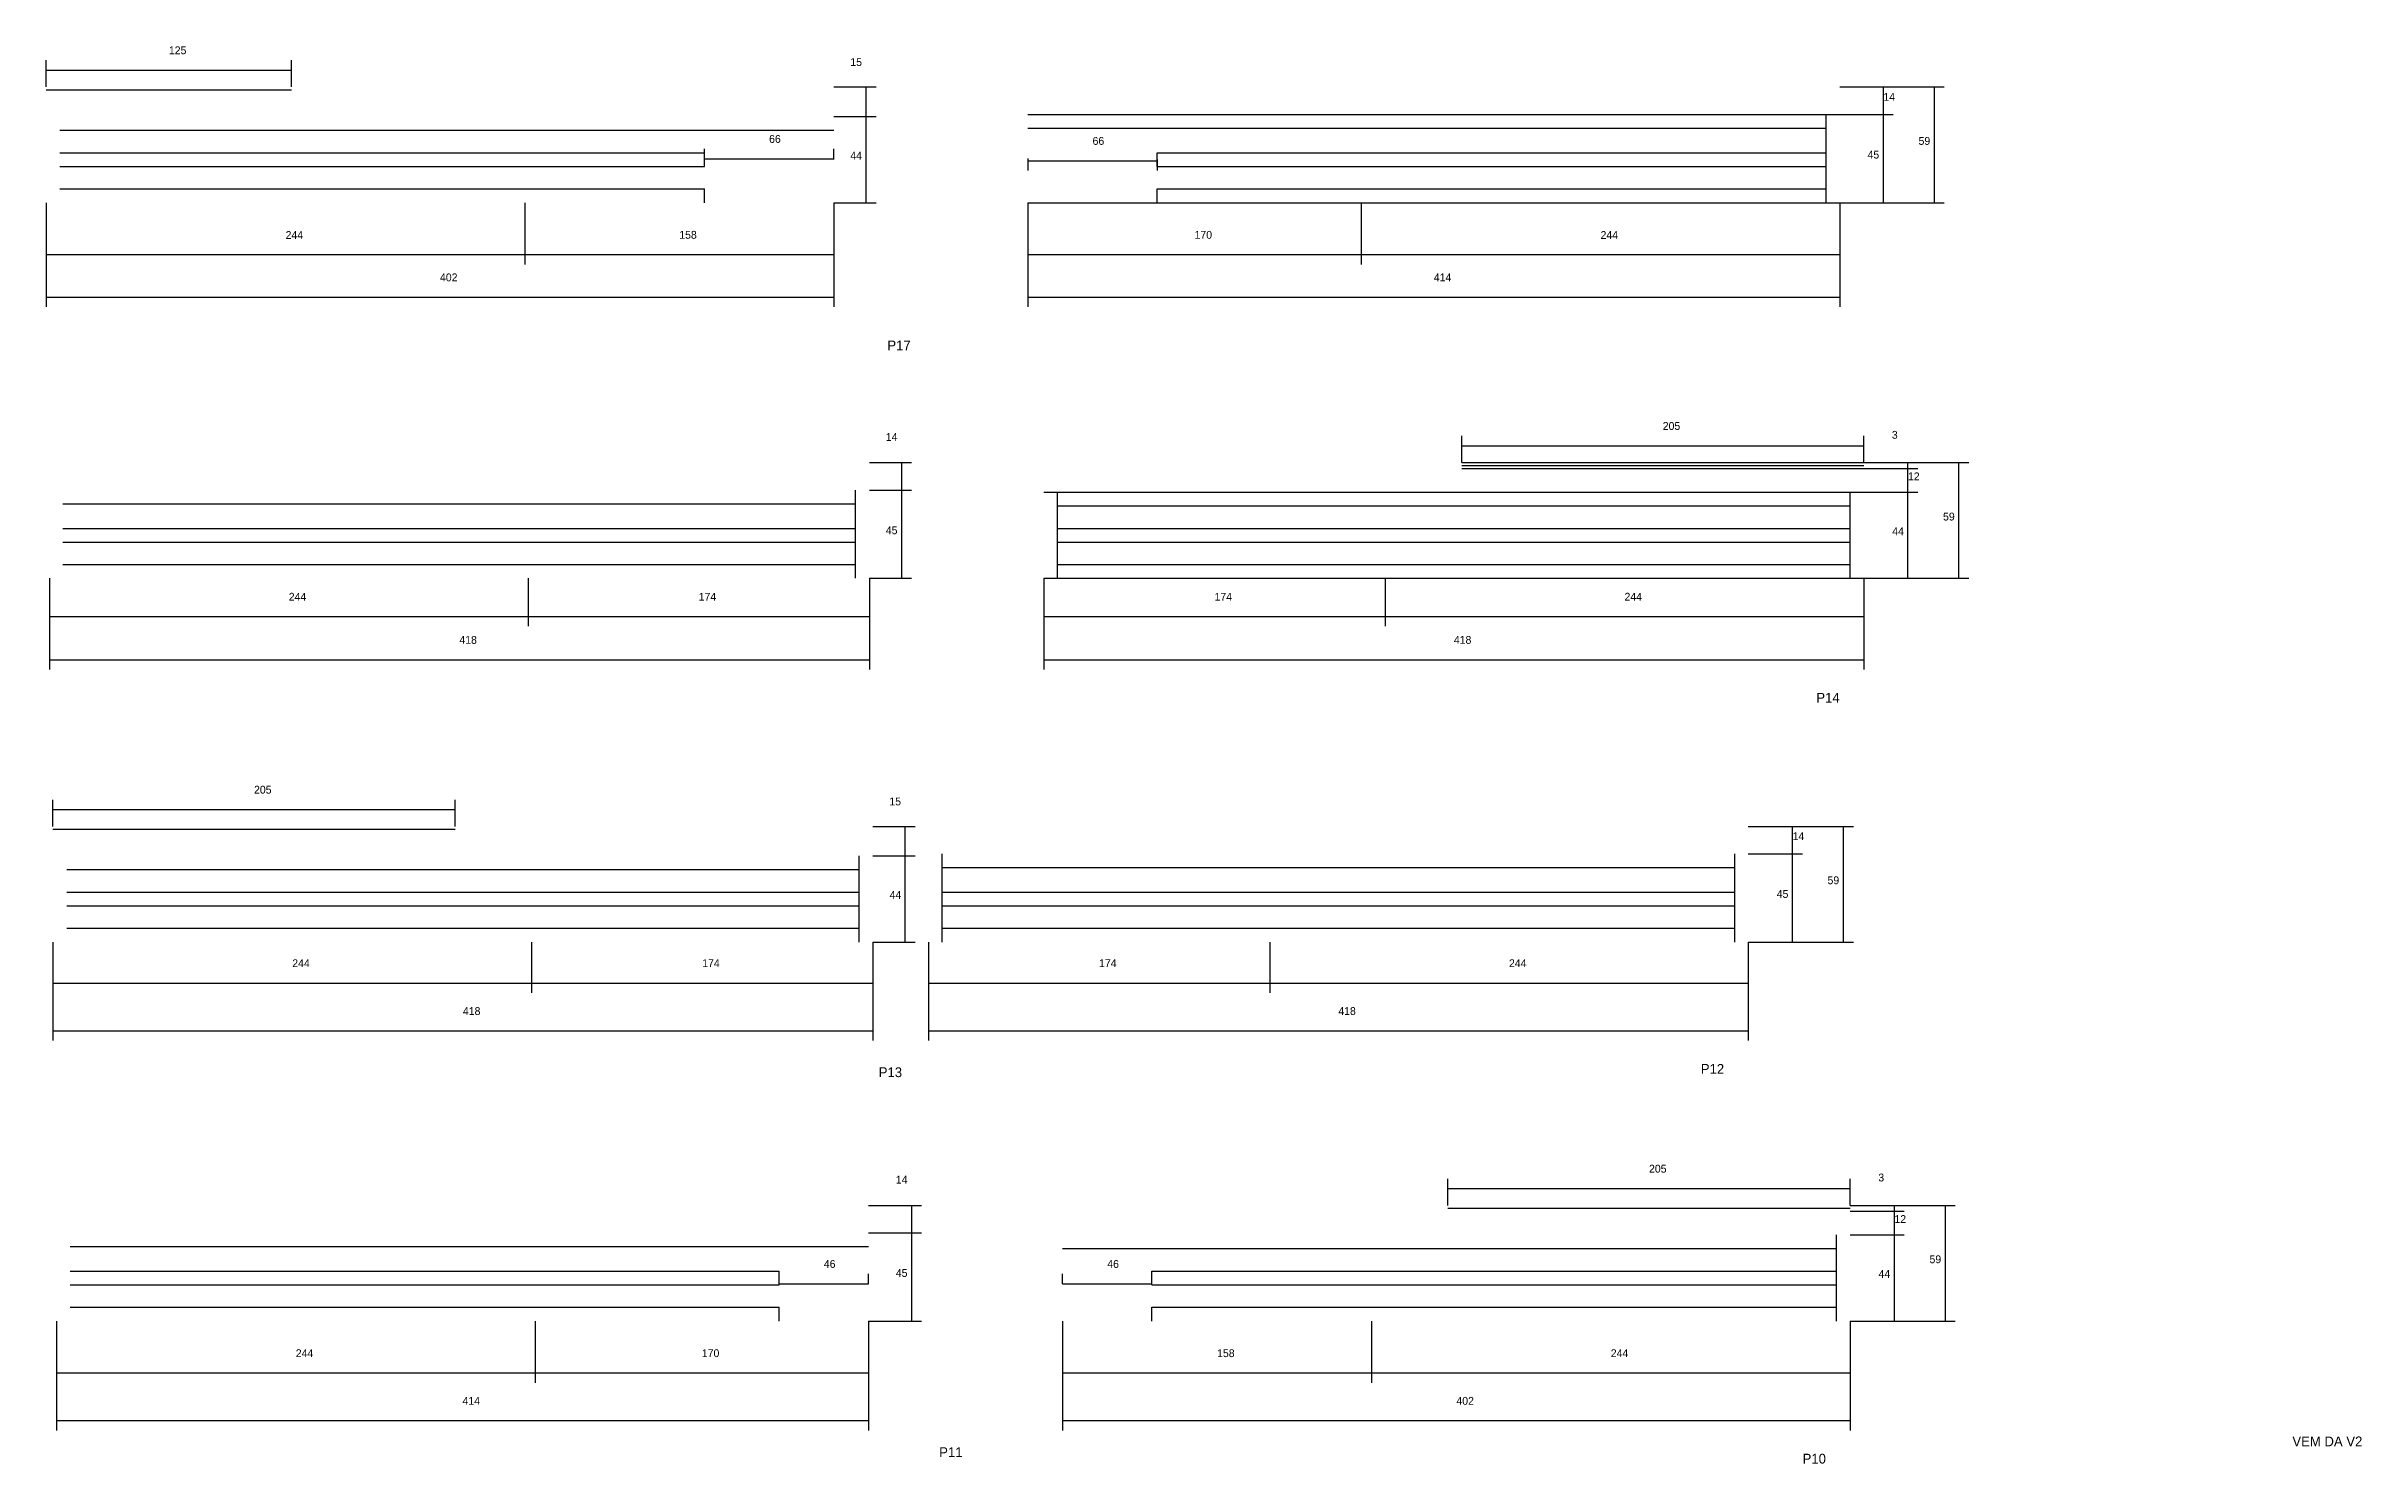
# Model space of a CAD drawing. Header units: metres. Extents: x 5218 to 8032, y 5783 to 7146.
# Drawn here: x 5218 to 6398, y 6417 to 7140 of the extents above; entities that cross this region are included whole.
import ezdxf

# ---------------------------------------------------------------- set-up
doc = ezdxf.new("R2010")
doc.units = ezdxf.units.M
for name, color, linetype in [('COTA', 4, 'Continuous'), ('Cota Seção (2x)', 4, 'Continuous'), ('NOMENCLATURA', 7, 'Continuous'), ('Painéis', 200, 'Continuous'), ('SARR_2.2x7', 40, 'Continuous'), ('SARR_EDITAR', 141, 'Continuous'), ('Texto Seção', 7, 'Continuous')]:
    doc.layers.add(name, color=color, linetype=linetype)

msp = doc.modelspace()

# ---------------------------------------------------------------- texts
at = {"layer": 'COTA'}
for s, p in [('125', (5280, 7136.3)), ('15', (5627.4, 7130.3)), ('14', (6154.1, 7112.6)), ('44', (5627.4, 7082.6)), ('45', (6146, 7083.1)), ('59', (6172, 7090.1)), ('244', (5339.5, 7042.1)), ('158', (5540.2, 7042.2)), ('170', (5802.9, 7042.2)), ('244', (6009.9, 7042.1)), ('402', (5418.2, 7020.5)), ('414', (5924.9, 7020.5)), ('14', (5645.5, 6939.1)), ('205', (6041.6, 6944.7)), ('3', (6158.4, 6940.2)), ('12', (6166.6, 6919)), ('45', (5645.5, 6891.5)), ('44', (6158.6, 6891)), ('59', (6184.5, 6898.5)), ('244', (5341.1, 6857.6)), ('174', (5550.1, 6857.6)), ('174', (5813.1, 6857.6)), ('244', (6022.1, 6857.6)), ('418', (5428.1, 6835.6)), ('418', (5935.1, 6835.6)), ('205', (5323.4, 6759.2)), ('15', (5647.3, 6753.2)), ('14', (6107.8, 6735.5)), ('59', (6125.6, 6713)), ('44', (5647.4, 6705.5)), ('45', (6099.7, 6706)), ('244', (5342.9, 6670.7)), ('174', (5551.9, 6670.7)), ('174', (5754.2, 6670.7)), ('244', (5963.2, 6670.7)), ('418', (5429.9, 6646.3)), ('418', (5876.2, 6646.3)), ('14', (5650.6, 6560.3)), ('205', (6034.6, 6565.9)), ('3', (6151.5, 6561.4)), ('12', (6159.7, 6540.2)), ('46', (5613.9, 6517.3)), ('45', (5650.6, 6512.7)), ('46', (5758.4, 6517.3)), ('44', (6151.6, 6512.2)), ('59', (6177.6, 6519.7)), ('244', (5344.7, 6471.8)), ('170', (5551.7, 6471.8)), ('158', (5814.4, 6471.8)), ('244', (6015.1, 6471.8)), ('414', (5429.7, 6447.5)), ('402', (5936.4, 6447.5))]:
    msp.add_text(s, height=4, dxfattribs=at).set_placement(p)
at = {"layer": 'Cota Seção (2x)'}
for p in [(5586, 7091.1), (5750.9, 7090.1)]:
    msp.add_text('66', height=4, dxfattribs=at).set_placement(p)
at = {"layer": 'NOMENCLATURA'}
for s, p in [('P17', (5646.3, 6985.3)), ('P14', (6119.9, 6805.6)), ('P13', (5641.9, 6614.6)), ('P12', (6061, 6616.3)), ('P11', (5672.7, 6420.8)), ('P10', (6112.9, 6417.5))]:
    msp.add_text(s, height=5, dxfattribs=at).set_placement(p)
at = {"layer": 'Texto Seção'}
msp.add_text('VEM DA V2', height=5, dxfattribs=at).set_placement((6362.6, 6426.3))

# ---------------------------------------------------------------- linework, layer by layer
at = {"layer": 'COTA'}
for p, q in [((5217.5, 7119.6), (5217.5, 7133.2)), ((5342.5, 7119.6), (5342.5, 7133.2)), ((5217.5, 7128.2), (5342.5, 7128.2)), ((5619, 7119.6), (5640.5, 7119.6)), ((5635.5, 7104.6), (5635.5, 7119.6)), ((6131.9, 7119.6), (6159.1, 7119.6)), ((6131.9, 7119.6), (6185.1, 7119.6)), ((6154.1, 7105.6), (6154.1, 7119.6)), ((6180.1, 7060.6), (6180.1, 7119.6)), ((5619, 7104.6), (5640.5, 7104.6)), ((5619, 7104.6), (5640.5, 7104.6)), ((5635.5, 7060.6), (5635.5, 7104.6)), ((6131.9, 7105.6), (6159.1, 7105.6)), ((6131.9, 7105.6), (6159.1, 7105.6)), ((6154.1, 7060.6), (6154.1, 7105.6)), ((5217.5, 7060.6), (5217.5, 7029.1)), ((5217.5, 7060.6), (5217.5, 7007.4)), ((5461.5, 7060.6), (5461.5, 7029.1)), ((5461.5, 7060.6), (5461.5, 7029.1)), ((5619, 7060.6), (5619, 7029.1)), ((5619, 7060.6), (5619, 7007.4)), ((5619, 7060.6), (5640.5, 7060.6)), ((5717.9, 7060.6), (5717.9, 7029.1)), ((5717.9, 7060.6), (5717.9, 7007.4)), ((5887.9, 7060.6), (5887.9, 7029.1)), ((5887.9, 7060.6), (5887.9, 7029.1)), ((6131.9, 7060.6), (6131.9, 7029.1)), ((6131.9, 7060.6), (6131.9, 7007.4)), ((6131.9, 7060.6), (6159.1, 7060.6)), ((6131.9, 7060.6), (6185.1, 7060.6)), ((5217.5, 7034.1), (5461.5, 7034.1)), ((5461.5, 7034.1), (5619, 7034.1)), ((5717.9, 7034.1), (5887.9, 7034.1)), ((5887.9, 7034.1), (6131.9, 7034.1)), ((5217.5, 7012.4), (5619, 7012.4)), ((5717.9, 7012.4), (6131.9, 7012.4)), ((5939.1, 6928), (5939.1, 6941.6)), ((6144.1, 6928), (6144.1, 6941.6)), ((5939.1, 6936.6), (6144.1, 6936.6)), ((5637.1, 6928), (5658.6, 6928)), ((5653.6, 6914), (5653.6, 6928)), ((6144.1, 6928), (6171.6, 6928)), ((6144.1, 6928), (6197.6, 6928)), ((6144.1, 6925), (6171.6, 6925)), ((6144.1, 6925), (6171.6, 6925)), ((6166.6, 6925), (6166.6, 6928)), ((6166.6, 6913), (6166.6, 6925)), ((6192.6, 6869), (6192.6, 6928)), ((5637.1, 6914), (5658.6, 6914)), ((5637.1, 6914), (5658.6, 6914)), ((5653.6, 6869), (5653.6, 6914)), ((6144.1, 6913), (6171.6, 6913)), ((6144.1, 6913), (6171.6, 6913)), ((6166.6, 6869), (6166.6, 6913)), ((5219.1, 6869), (5219.1, 6844.6)), ((5219.1, 6869), (5219.1, 6822.5)), ((5463.1, 6869), (5463.1, 6844.6)), ((5463.1, 6869), (5463.1, 6844.6)), ((5637.1, 6869), (5637.1, 6844.6)), ((5637.1, 6869), (5637.1, 6822.5)), ((5637.1, 6869), (5658.6, 6869)), ((5726.1, 6869), (5726.1, 6844.6)), ((5726.1, 6869), (5726.1, 6822.5)), ((5900.1, 6869), (5900.1, 6844.6)), ((5900.1, 6869), (5900.1, 6844.6)), ((6144.1, 6869), (6144.1, 6844.6)), ((6144.1, 6869), (6144.1, 6822.5)), ((6144.1, 6869), (6171.6, 6869)), ((6144.1, 6869), (6197.6, 6869)), ((5219.1, 6849.6), (5463.1, 6849.6)), ((5463.1, 6849.6), (5637.1, 6849.6)), ((5726.1, 6849.6), (5900.1, 6849.6)), ((5900.1, 6849.6), (6144.1, 6849.6)), ((5219.1, 6827.5), (5637.1, 6827.5)), ((5726.1, 6827.5), (6144.1, 6827.5)), ((5220.9, 6742.5), (5220.9, 6756.1)), ((5425.9, 6742.5), (5425.9, 6756.1)), ((5220.9, 6751.1), (5425.9, 6751.1)), ((5638.9, 6742.5), (5660.4, 6742.5)), ((5655.4, 6727.5), (5655.4, 6742.5)), ((6085.2, 6742.5), (6112.8, 6742.5)), ((6085.2, 6742.5), (6138.8, 6742.5)), ((6107.8, 6728.5), (6107.8, 6742.5)), ((6133.8, 6683.5), (6133.8, 6742.5)), ((6085.2, 6728.5), (6112.8, 6728.5)), ((6085.2, 6728.5), (6112.8, 6728.5)), ((6107.8, 6683.5), (6107.8, 6728.5)), ((5638.9, 6727.5), (5660.4, 6727.5)), ((5638.9, 6727.5), (5660.4, 6727.5)), ((5655.4, 6683.5), (5655.4, 6727.5)), ((5220.9, 6683.5), (5220.9, 6657.6)), ((5220.9, 6683.5), (5220.9, 6633.2)), ((5464.9, 6683.5), (5464.9, 6657.6)), ((5464.9, 6683.5), (5464.9, 6657.6)), ((5638.9, 6683.5), (5638.9, 6657.6)), ((5638.9, 6683.5), (5638.9, 6633.2)), ((5638.9, 6683.5), (5660.4, 6683.5)), ((5667.2, 6683.5), (5667.2, 6657.6)), ((5667.2, 6683.5), (5667.2, 6633.2)), ((5841.2, 6683.5), (5841.2, 6657.6)), ((5841.2, 6683.5), (5841.2, 6657.6)), ((6085.2, 6683.5), (6085.2, 6657.6)), ((6085.2, 6683.5), (6085.2, 6633.2)), ((6085.2, 6683.5), (6112.8, 6683.5)), ((6085.2, 6683.5), (6138.8, 6683.5)), ((5220.9, 6662.6), (5464.9, 6662.6)), ((5464.9, 6662.6), (5638.9, 6662.6)), ((5667.2, 6662.6), (5841.2, 6662.6)), ((5841.2, 6662.6), (6085.2, 6662.6)), ((5220.9, 6638.2), (5638.9, 6638.2)), ((5667.2, 6638.2), (6085.2, 6638.2)), ((5932.1, 6549.2), (5932.1, 6562.8)), ((5932.1, 6557.8), (6137.1, 6557.8)), ((6137.1, 6549.2), (6137.1, 6562.8)), ((5636.7, 6549.2), (5663.7, 6549.2)), ((5658.7, 6535.2), (5658.7, 6549.2)), ((6137.1, 6549.2), (6164.7, 6549.2)), ((6137.1, 6549.2), (6190.7, 6549.2)), ((6137.1, 6546.2), (6164.7, 6546.2)), ((6137.1, 6546.2), (6164.7, 6546.2)), ((6159.7, 6546.2), (6159.7, 6549.2)), ((6159.7, 6534.2), (6159.7, 6546.2)), ((6185.7, 6490.2), (6185.7, 6549.2)), ((5636.7, 6535.2), (5663.7, 6535.2)), ((5636.7, 6535.2), (5663.7, 6535.2)), ((5658.7, 6490.2), (5658.7, 6535.2)), ((6137.1, 6534.2), (6164.7, 6534.2)), ((6137.1, 6534.2), (6164.7, 6534.2)), ((6159.7, 6490.2), (6159.7, 6534.2)), ((5591.2, 6509.2), (5591.2, 6514.2)), ((5591.2, 6509.2), (5636.7, 6509.2)), ((5636.7, 6509.2), (5636.7, 6514.2)), ((5735.6, 6509.2), (5735.6, 6514.2)), ((5735.6, 6509.2), (5781.1, 6509.2)), ((5781.1, 6509.2), (5781.1, 6514.2)), ((5222.7, 6490.2), (5222.7, 6458.7)), ((5222.7, 6490.2), (5222.7, 6434.4)), ((5466.7, 6490.2), (5466.7, 6458.7)), ((5466.7, 6490.2), (5466.7, 6458.7)), ((5636.7, 6490.2), (5636.7, 6458.7)), ((5636.7, 6490.2), (5636.7, 6434.4)), ((5636.7, 6490.2), (5663.7, 6490.2)), ((5735.6, 6490.2), (5735.6, 6458.7)), ((5735.6, 6490.2), (5735.6, 6434.4)), ((5893.1, 6490.2), (5893.1, 6458.7)), ((5893.1, 6490.2), (5893.1, 6458.7)), ((6137.1, 6490.2), (6137.1, 6458.7)), ((6137.1, 6490.2), (6137.1, 6434.4)), ((6137.1, 6490.2), (6164.7, 6490.2)), ((6137.1, 6490.2), (6190.7, 6490.2)), ((5222.7, 6463.7), (5466.7, 6463.7)), ((5466.7, 6463.7), (5636.7, 6463.7)), ((5735.6, 6463.7), (5893.1, 6463.7)), ((5893.1, 6463.7), (6137.1, 6463.7)), ((5222.7, 6439.4), (5636.7, 6439.4)), ((5735.6, 6439.4), (6137.1, 6439.4))]:
    msp.add_line(p, q, dxfattribs=at)
at = {"layer": 'Cota Seção (2x)'}
for p, q in [((5553, 7082.6), (5553, 7088)), ((5553, 7083), (5619, 7083)), ((5619, 7082.6), (5619, 7088)), ((5717.9, 7083.1), (5717.9, 7077)), ((5717.9, 7082), (5783.9, 7082)), ((5783.9, 7082.6), (5783.9, 7077))]:
    msp.add_line(p, q, dxfattribs=at)
at = {"layer": 'Painéis'}
for p, q in [((5717.9, 7105.6), (6131.9, 7105.6)), ((5717.9, 7060.6), (6131.9, 7060.6)), ((5939.1, 6928), (6144.1, 6928)), ((5939.1, 6925), (6144.1, 6925)), ((5726.1, 6913), (6144.1, 6913)), ((5726.1, 6869), (6144.1, 6869))]:
    msp.add_line(p, q, dxfattribs=at)
at = {"layer": 'SARR_2.2x7'}
for p, q in [((5224.4, 7097.6), (5461.5, 7097.6)), ((5461.5, 7097.6), (5619, 7097.6)), ((5717.9, 7098.6), (5887.9, 7098.6)), ((5887.9, 7098.6), (6124.9, 7098.6)), ((6124.9, 7060.6), (6124.9, 7105.6)), ((5224.4, 7086.1), (5461.5, 7086.1)), ((5461.5, 7086.1), (5553, 7086.1)), ((5553, 7079.1), (5553, 7086.1)), ((5783.9, 7086.1), (5887.9, 7086.1)), ((5783.9, 7079.1), (5783.9, 7086.1)), ((5887.9, 7086.1), (6124.9, 7086.1)), ((5224.4, 7079.1), (5461.5, 7079.1)), ((5461.5, 7079.1), (5553, 7079.1)), ((5783.9, 7079.1), (5887.9, 7079.1)), ((5887.9, 7079.1), (6124.9, 7079.1)), ((5224.4, 7067.6), (5461.5, 7067.6)), ((5461.5, 7067.6), (5553, 7067.6)), ((5553, 7060.6), (5553, 7067.6)), ((5783.9, 7067.6), (5887.9, 7067.6)), ((5783.9, 7060.6), (5783.9, 7067.6)), ((5887.9, 7067.6), (6124.9, 7067.6)), ((5226, 6907), (5463.1, 6907)), ((5463.1, 6907), (5630.1, 6907)), ((5630.1, 6869), (5630.1, 6914)), ((5733, 6869), (5733, 6913)), ((5733, 6906), (5900.1, 6906)), ((5900.1, 6906), (6137.1, 6906)), ((6137.1, 6869), (6137.1, 6913)), ((5226, 6894.5), (5463.1, 6894.5)), ((5463.1, 6894.5), (5630.1, 6894.5)), ((5733, 6894.5), (5900.1, 6894.5)), ((5900.1, 6894.5), (6137.1, 6894.5)), ((5226, 6887.5), (5463.1, 6887.5)), ((5463.1, 6887.5), (5630.1, 6887.5)), ((5733, 6887.5), (5900.1, 6887.5)), ((5900.1, 6887.5), (6137.1, 6887.5)), ((5226, 6876), (5463.1, 6876)), ((5463.1, 6876), (5630.1, 6876)), ((5733, 6876), (5900.1, 6876)), ((5900.1, 6876), (6137.1, 6876)), ((5674.2, 6683.5), (5674.2, 6728.5)), ((6078.3, 6683.5), (6078.3, 6728.5)), ((5227.9, 6720.5), (5464.9, 6720.5)), ((5464.9, 6720.5), (5631.9, 6720.5)), ((5631.9, 6683.5), (5631.9, 6727.5)), ((5674.2, 6721.5), (5841.2, 6721.5)), ((5841.2, 6721.5), (6078.3, 6721.5)), ((5227.9, 6709), (5464.9, 6709)), ((5464.9, 6709), (5631.9, 6709)), ((5674.2, 6709), (5841.2, 6709)), ((5841.2, 6709), (6078.3, 6709)), ((5227.9, 6702), (5464.9, 6702)), ((5464.9, 6702), (5631.9, 6702)), ((5674.2, 6702), (5841.2, 6702)), ((5841.2, 6702), (6078.3, 6702)), ((5227.9, 6690.5), (5464.9, 6690.5)), ((5464.9, 6690.5), (5631.9, 6690.5)), ((5674.2, 6690.5), (5841.2, 6690.5)), ((5841.2, 6690.5), (6078.3, 6690.5)), ((5229.6, 6528.2), (5466.7, 6528.2)), ((5466.7, 6528.2), (5636.7, 6528.2)), ((6130.2, 6490.2), (6130.2, 6534.2)), ((5735.6, 6527.2), (5893.1, 6527.2)), ((5893.1, 6527.2), (6130.2, 6527.2)), ((5229.6, 6515.7), (5466.7, 6515.7)), ((5229.6, 6508.7), (5466.7, 6508.7)), ((5466.7, 6515.7), (5591.2, 6515.7)), ((5466.7, 6508.7), (5591.2, 6508.7)), ((5591.2, 6508.7), (5591.2, 6515.7)), ((5781.1, 6515.7), (5893.1, 6515.7)), ((5781.1, 6508.7), (5781.1, 6515.7)), ((5781.1, 6508.7), (5893.1, 6508.7)), ((5893.1, 6515.7), (6130.2, 6515.7)), ((5893.1, 6508.7), (6130.2, 6508.7)), ((5229.6, 6497.2), (5466.7, 6497.2)), ((5466.7, 6497.2), (5591.2, 6497.2)), ((5591.2, 6490.2), (5591.2, 6497.2)), ((5781.1, 6497.2), (5893.1, 6497.2)), ((5781.1, 6490.2), (5781.1, 6497.2)), ((5893.1, 6497.2), (6130.2, 6497.2))]:
    msp.add_line(p, q, dxfattribs=at)
at = {"layer": 'SARR_EDITAR'}
for p, q in [((5217.5, 7118.1), (5342.5, 7118.1)), ((5939.1, 6926.5), (6144.1, 6926.5)), ((5220.9, 6741), (5425.9, 6741)), ((5932.1, 6547.7), (6137.1, 6547.7))]:
    msp.add_line(p, q, dxfattribs=at)

msp.set_redraw_order([(e.dxf.handle, doc.entitydb.next_handle()) for e in msp.query("TEXT MTEXT ATTDEF DIMENSION ARC_DIMENSION")])  # texts and dimensions are drawn at this point

doc.saveas('drawing.dxf')
